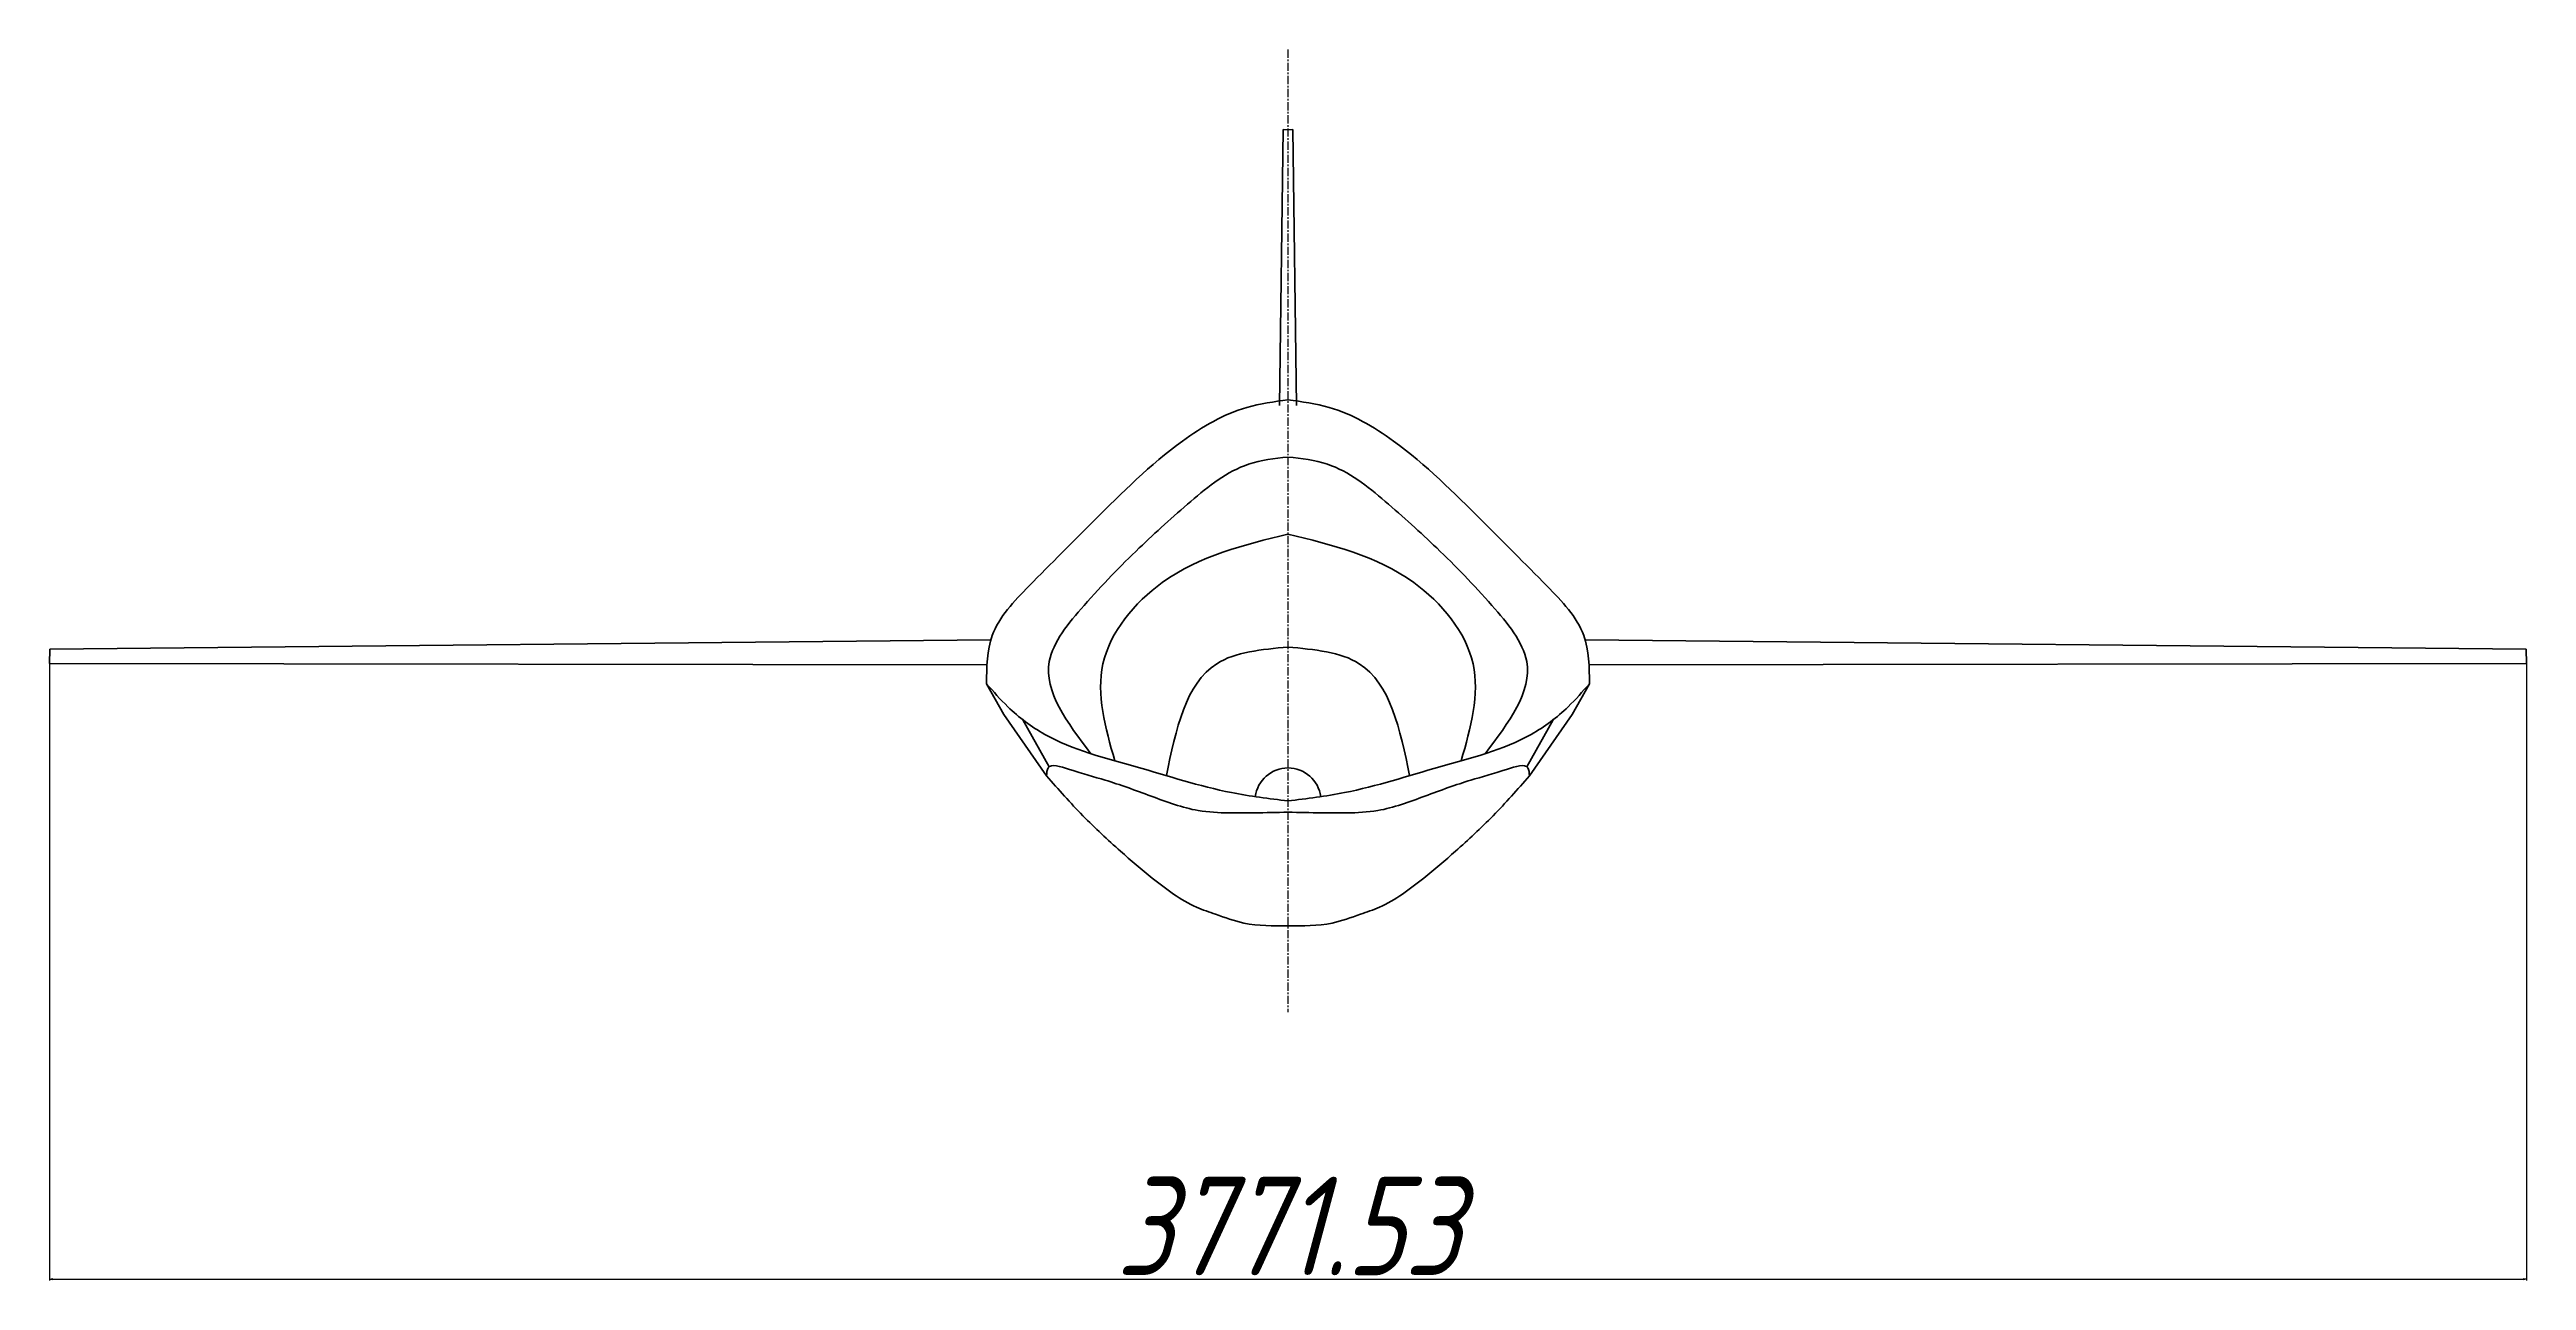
# Model space of a CAD drawing. Header units: millimetres. Extents: x 39448 to 107938, y 20141 to 52370.
# Drawn here: x 53349 to 57120, y 28600 to 30473 of the extents above; entities that cross this region are included whole.
import ezdxf

# ---------------------------------------------------------------- set-up
doc = ezdxf.new("R2010")
doc.units = ezdxf.units.MM
doc.linetypes.add('CENTER', pattern=[2, 1.25, -0.25, 0.25, -0.25])
for name, color, linetype, lineweight in [('_axes (Оси)', 6, 'CENTER', 30), ('_basic (Основной)', 4, 'Continuous', 60), ('_contour (Тонкий)', 7, 'Continuous', 30)]:
    doc.layers.add(name, color=color, linetype=linetype, lineweight=lineweight)
doc.styles.add('ESKD', font='eskd.shx', dxfattribs={"oblique": 15, "height": 5})
doc.dimstyles.new('ESKD', dxfattribs={"dimtxt": 5, "dimasz": 5, "dimexe": 2, "dimexo": 0, "dimgap": 2, "dimtad": 1, "dimtoh": 1, "dimzin": 12, "dimdsep": 46, "dimtxsty": 'ESKD', "dimblk1": 'OPEN', "dimblk2": 'OPEN', "dimsah": 1, "dimcen": 5, "dimclrd": 256, "dimclre": 256, "dimclrt": 2, "dimadec": 0, "dimazin": 0, "dimtfac": 1, "dimtmove": 0, "dimatfit": 3, "dimldrblk": 'OPEN', "dimfxl": 1, "dimtolj": 1, "dimtzin": 12, "dimlwd": -1, "dimlwe": -1, "dimarcsym": 0})

# ---------------------------------------------------------------- blocks, each defined once
blk = doc.blocks.new('_OPEN')
at = {"color": 0, "linetype": 'ByBlock'}
for p, q in [((-1, 0.17), (0, 0)), ((0, 0), (-1, -0.17)), ((0, 0), (-1, 0))]:
    blk.add_line(p, q, dxfattribs=at)
blk = doc.blocks.new('*D85')
at = {"layer": '_contour (Тонкий)', "transparency": 16777216}
for p, q in [((53348.6, 29538.8), (53348.6, 28599.8)), ((57120.1, 29538.8), (57120.1, 28599.8)), ((53353.6, 28601.8), (57115.1, 28601.8))]:
    blk.add_line(p, q, dxfattribs=at)
at = {"layer": 'Defpoints', "color": 0, "transparency": 16777216}
for p in [(53348.6, 29538.8), (57120.1, 29538.8), (57120.1, 28601.8)]:
    blk.add_point(p, dxfattribs=at)
at = {"layer": '_contour (Тонкий)', "transparency": 16777216, "xscale": 5, "yscale": 5, "zscale": 5, "rotation": 180}
blk.add_blockref('_OPEN', (53348.6, 28601.8), dxfattribs=at)
at = {"layer": '_contour (Тонкий)', "transparency": 16777216, "xscale": 5, "yscale": 5, "zscale": 5}
blk.add_blockref('_OPEN', (57120.1, 28601.8), dxfattribs=at)
at = {"layer": '_contour (Тонкий)', "color": 2, "transparency": 16777216, "insert": (55234.4, 28682.7), "char_height": 5, "attachment_point": 5, "style": 'ESKD'}
blk.add_mtext('\\A1;{\\H30x;3771.53}', dxfattribs=at)

msp = doc.modelspace()

# ---------------------------------------------------------------- linework, layer by layer
at = {"layer": '_axes (Оси)', "ltscale": 10, "transparency": 33554687}
msp.add_line((55234.368, 30473.047), (55234.368, 29007.854), dxfattribs=at)
at = {"layer": '_basic (Основной)', "transparency": 33554687}
for p, q in [((55227.201, 30351.161), (55221.377, 29931.356)), ((55227.201, 30351.161), (55234.368, 30351.062)), ((55241.536, 30351.161), (55234.368, 30351.062)), ((55241.536, 30351.161), (55247.36, 29931.356)), ((53348.898, 29560.659), (54781.728, 29574.51)), ((57119.839, 29560.659), (55687.009, 29574.51)), ((53348.606, 29538.813), (53348.898, 29560.659)), ((54776.057, 29536.604), (53348.606, 29538.813)), ((55692.68, 29536.604), (57120.131, 29538.813)), ((57120.131, 29538.813), (57119.839, 29560.659)), ((54775.42, 29507.869), (54801.913, 29461.153)), ((55693.317, 29507.869), (55666.824, 29461.153)), ((54801.913, 29461.153), (54866.775, 29367.536)), ((55666.824, 29461.153), (55601.962, 29367.536)), ((54870.659, 29381.559), (54830.862, 29452.899)), ((55598.078, 29381.559), (55637.875, 29452.899))]:
    msp.add_line(p, q, dxfattribs=at)
for start, end in [(90, 172.510283), (7.489717, 90)]:
    msp.add_arc((55234.368, 29329.501), 50.208, start, end, dxfattribs=at)
for points in [[(55234.368, 29939.859), (55171.713, 29928.423), (55073.582, 29877.033), (54939.209, 29756.311), (54840.028, 29656.678), (54783.879, 29581.167), (54775.42, 29507.869)], [(55234.368, 29939.859), (55297.024, 29928.423), (55395.154, 29877.033), (55529.528, 29756.311), (55628.709, 29656.678), (55684.858, 29581.167), (55693.317, 29507.869)], [(55234.368, 29852.925), (55174.224, 29841.948), (55086.421, 29785.39), (55007.968, 29714.558), (54923.764, 29627.02), (54870.841, 29541.591), (54934.071, 29401.462)], [(55234.368, 29852.925), (55294.513, 29841.948), (55382.316, 29785.39), (55460.769, 29714.558), (55544.973, 29627.02), (55597.896, 29541.591), (55534.666, 29401.462)], [(55234.368, 29735.461), (55043.018, 29661.926), (54952.638, 29538.253), (54970.649, 29390.604)], [(55234.368, 29735.461), (55425.719, 29661.926), (55516.099, 29538.253), (55498.088, 29390.604)], [(55234.368, 29563.75), (55125.891, 29538.435), (55049.156, 29368.032)], [(55234.368, 29563.75), (55342.846, 29538.435), (55419.581, 29368.032)], [(54775.42, 29507.869), (54807.727, 29472.935), (54864.01, 29430.84), (55003.254, 29381.483), (55148.363, 29342.214), (55234.368, 29329.501)], [(55693.317, 29507.869), (55661.01, 29472.935), (55604.726, 29430.84), (55465.483, 29381.483), (55320.374, 29342.214), (55234.368, 29329.501)], [(54866.775, 29367.536), (54869.001, 29379.774), (54900.251, 29377.781), (54956.101, 29361.171), (55025.913, 29336.921), (55097.775, 29314.966), (55144.52, 29311.292), (55183.292, 29311.468), (55234.368, 29312.419)], [(55601.962, 29367.536), (55599.736, 29379.774), (55568.486, 29377.781), (55512.636, 29361.171), (55442.824, 29336.921), (55370.962, 29314.966), (55324.217, 29311.292), (55285.444, 29311.468), (55234.368, 29312.419)], [(54866.775, 29367.536), (54922.153, 29307.007), (54979.366, 29252.981), (55027.528, 29212.257), (55095.273, 29167.831), (55124.091, 29156.981), (55167.117, 29143.725), (55234.368, 29139.272)], [(55601.962, 29367.536), (55546.584, 29307.007), (55489.371, 29252.981), (55441.209, 29212.257), (55373.464, 29167.831), (55344.646, 29156.981), (55301.62, 29143.725), (55234.368, 29139.272)]]:
    msp.add_spline(points, degree=3, dxfattribs=at)

# ---------------------------------------------------------------- dimensions: what is measured, and where the dimension line sits
at = {"layer": '_contour (Тонкий)', "transparency": 33554687}
dim = msp.add_linear_dim(base=(57120.13094, 28601.8071), p1=(53348.60587, 29538.81341), p2=(57120.13094, 29538.81341), text='{\\H30x;<>}', dimstyle='ESKD', dxfattribs=at)
dim.commit()
dim.dimension.update_dxf_attribs({"geometry": '*D85', "text_midpoint": (55234.36841, 28682.69035)})

doc.saveas('drawing.dxf')
